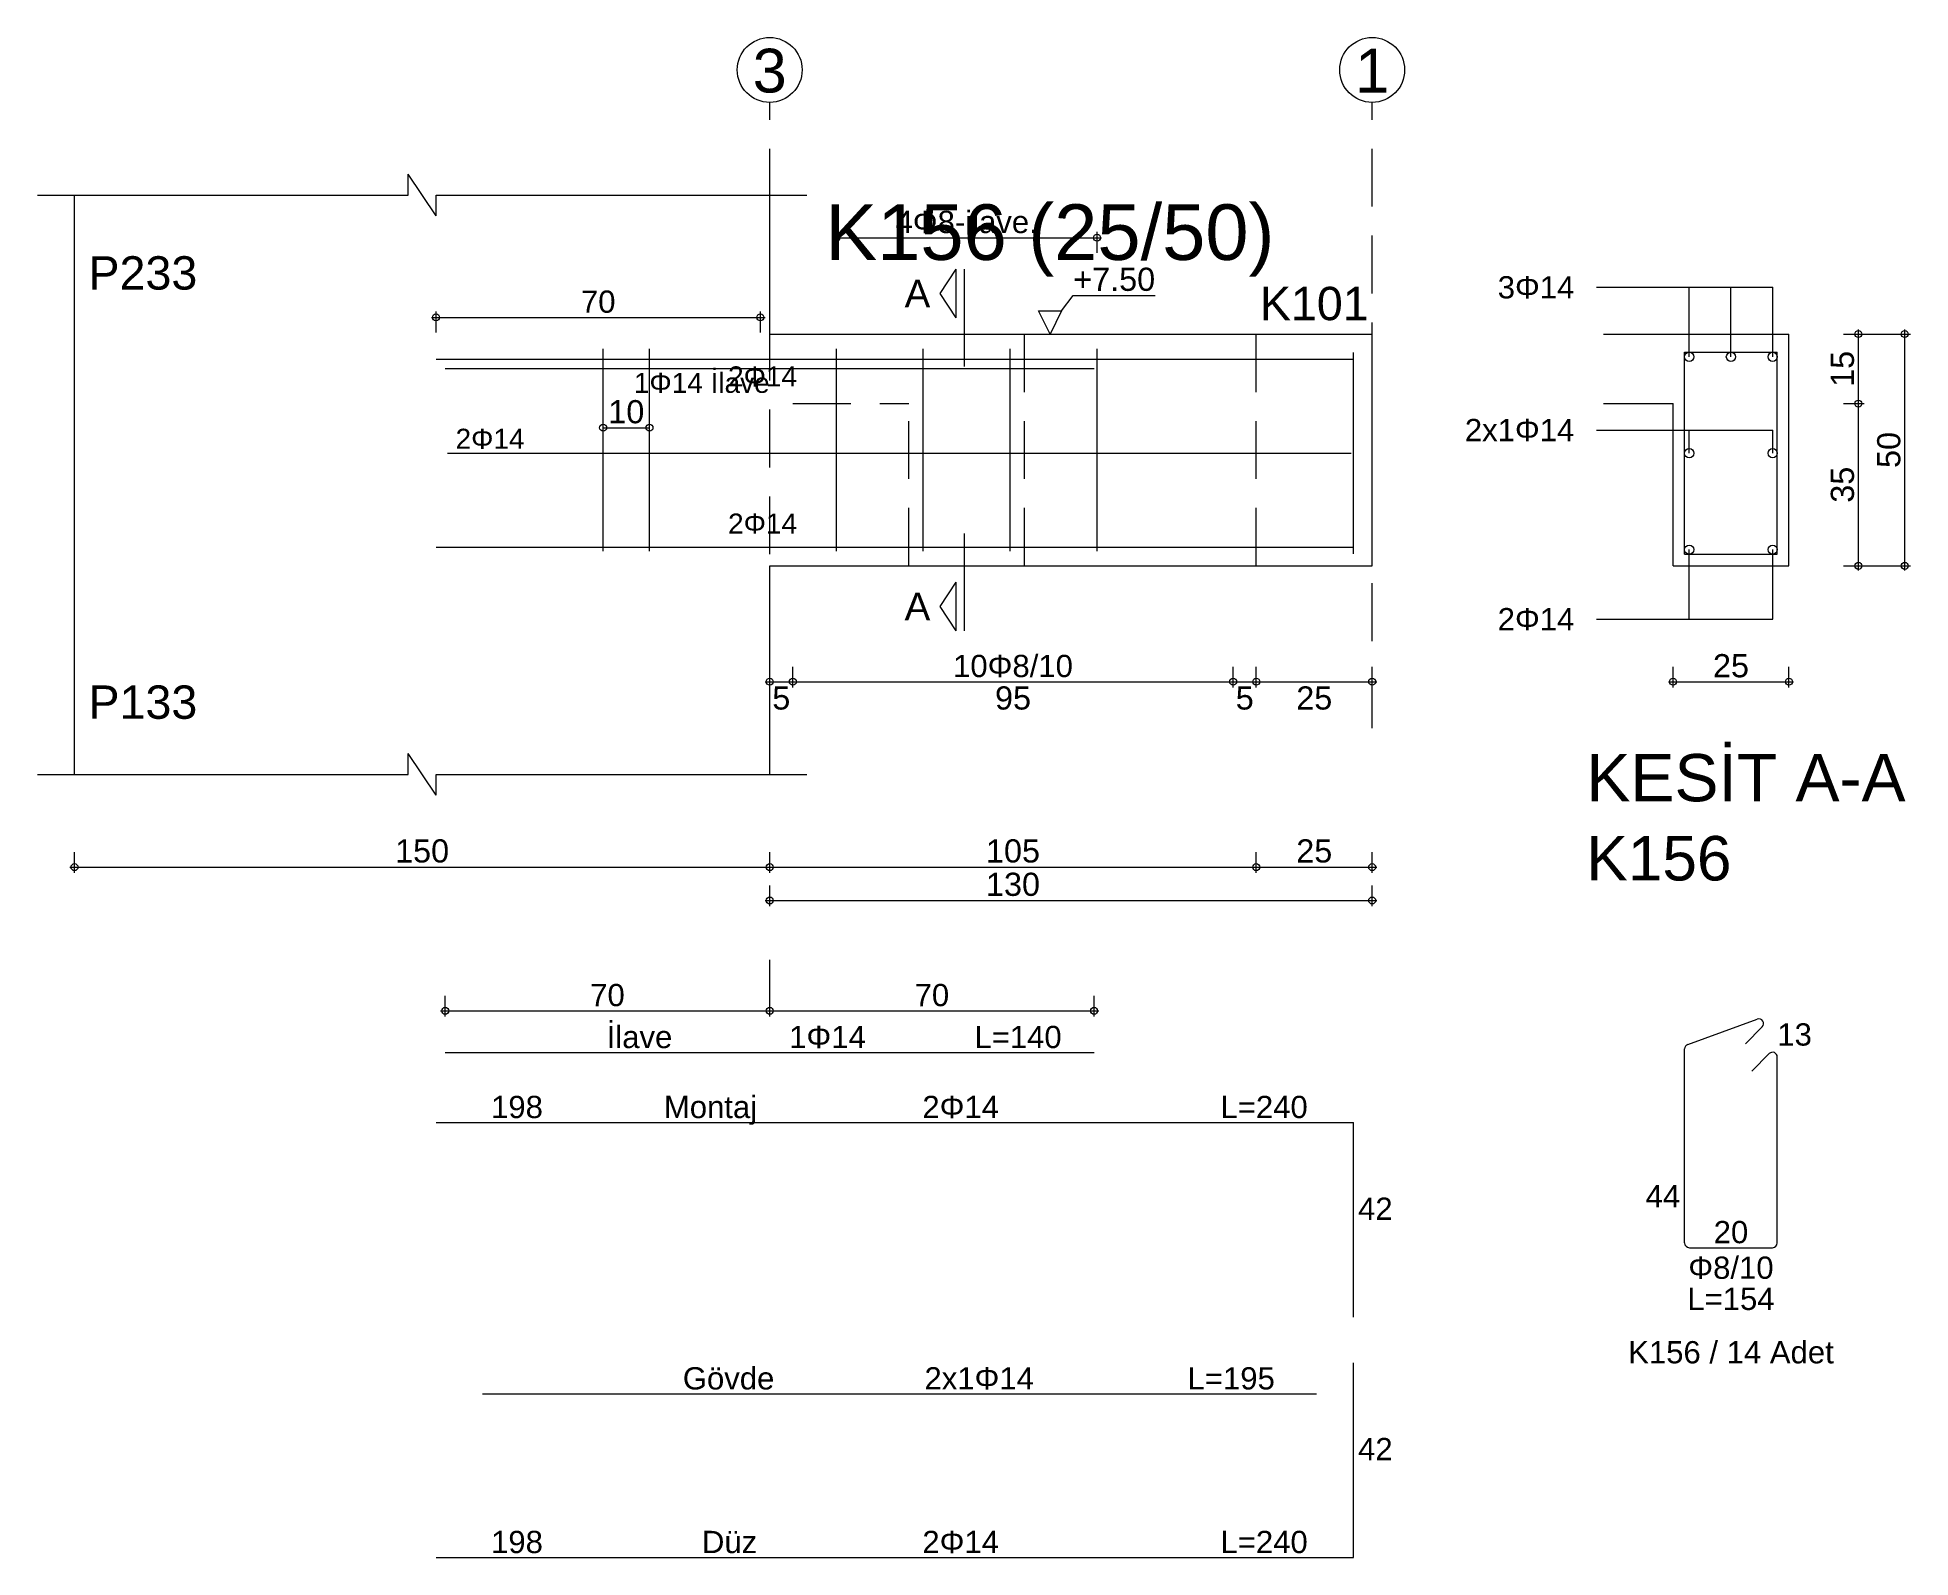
# Model space of a CAD drawing. Header units: millimetres. Extents: x 23801 to 80069, y 9628 to 14137.
# Drawn here: x 48652 to 49258, y 10254 to 10746 of the extents above; entities that cross this region are included whole.
import ezdxf

# ---------------------------------------------------------------- set-up
doc = ezdxf.new("R2010")
doc.units = ezdxf.units.MM
for name, pattern in [('DASHDOT2', [12.7, 6.35, -3.175, 0, -3.175]), ('DASHED4', [18.75, 12.5, -6.25]), ('HIDDEN2', [18.75, 12.5, -6.25])]:
    doc.linetypes.add(name, pattern=pattern)
doc.layers.add('aks', color=251, linetype='DASHDOT2', lineweight=35)
for name, color, linetype in [('Donatı Topl. Uzun. Yazısı', 7, 'Continuous'), ('Donatı Uz. Yazısı', 7, 'Continuous'), ('Donatı Yazısı', 7, 'Continuous'), ('Donatı Çizgisi', 7, 'Continuous'), ('Kiriş', 7, 'Continuous'), ('Standart', 7, 'Continuous'), ('Ölçülendirme', 7, 'Continuous')]:
    doc.layers.add(name, color=color, linetype=linetype)
doc.styles.add('arial_1_18', font='arial.ttf', dxfattribs={"height": 0.2})

# ---------------------------------------------------------------- blocks, each defined once
blk = doc.blocks.new('IDE475Entity7419')
at = {"layer": 'aks', "color": 30, "linetype": 'DASHED4', "lineweight": 5}
for points in [[(27759.83, 2016.8), (27759.83, 2151.8)], [(27889.83, 2016.8), (27889.83, 2151.8)], [(27759.83, 1955.8), (27759.83, 1966.8)]]:
    blk.add_lwpolyline(points, dxfattribs=at)
at = {"layer": 'aks', "color": 1, "linetype": 'Continuous', "lineweight": 5}
for centre in [(27759.83, 2158.8), (27889.83, 2158.8)]:
    blk.add_circle(centre, 7, dxfattribs=at)
at = {"layer": 'Donatı Çizgisi', "color": 5, "linetype": 'Continuous', "lineweight": 5}
for points in [[(27723.89, 2055), (27723.89, 2098.6)], [(27733.89, 2055), (27733.89, 2098.6)], [(27774.21, 2055), (27774.21, 2098.6)], [(27792.96, 2055), (27792.96, 2098.6)], [(27811.71, 2055), (27811.71, 2098.6)], [(27830.46, 2055), (27830.46, 2098.6)], [(27885.83, 2054.4), (27885.83, 2097.8)], [(27957.25, 2054.3), (27957.25, 2097.9)], [(27957.25, 2097.9), (27977.25, 2097.9)], [(27977.25, 2054.3), (27977.25, 2097.9)], [(27687.83, 2096.4), (27885.83, 2096.4)], [(27689.83, 2094.4), (27829.83, 2094.4)], [(27690.33, 2076.1), (27885.33, 2076.1)], [(27687.83, 2055.8), (27885.83, 2055.8)], [(27957.25, 2054.3), (27977.25, 2054.3)], [(27957.92, 1948.54), (27972.93, 1954.01)], [(27970.36, 1948.69), (27974, 1952.33)], [(27689.83, 1946.8), (27829.83, 1946.8)], [(27957.25, 1905.72), (27957.25, 1947.59)], [(27971.73, 1942.78), (27975.51, 1946.56)], [(27977.25, 1905.72), (27977.25, 1945.84)], [(27687.83, 1931.7), (27885.83, 1931.7)], [(27885.83, 1889.7), (27885.83, 1931.7)], [(27958.27, 1904.7), (27976.23, 1904.7)], [(27885.83, 1837.85), (27885.83, 1879.85)], [(27697.83, 1873.15), (27877.83, 1873.15)], [(27687.83, 1837.85), (27885.83, 1837.85)]]:
    blk.add_lwpolyline(points, dxfattribs=at)
for centre in [(27958.25, 2096.9), (27967.25, 2096.9), (27976.25, 2096.9), (27958.25, 2076.1), (27976.25, 2076.1), (27958.25, 2055.3), (27976.25, 2055.3)]:
    blk.add_circle(centre, 1, dxfattribs=at)
for centre, start, end in [((27973.28, 1953.05), 315, 110), ((27958.27, 1947.59), 110, 180), ((27976.23, 1945.84), 0, 135), ((27958.27, 1905.72), 180, 270), ((27976.23, 1905.72), 270, 0)]:
    blk.add_arc(centre, 1.02, start, end, dxfattribs=at)
at = {"layer": 'Kiriş', "color": 1, "linetype": 'Continuous', "lineweight": 5}
for points in [[(27681.83, 2131.8), (27681.83, 2136.3)], [(27687.83, 2127.3), (27681.83, 2136.3)], [(27601.83, 2131.8), (27681.83, 2131.8)], [(27609.83, 2006.8), (27609.83, 2131.8)], [(27687.83, 2127.3), (27687.83, 2131.8)], [(27687.83, 2131.8), (27767.83, 2131.8)], [(27759.83, 2101.8), (27759.83, 2131.8)], [(27759.83, 2101.8), (27889.83, 2101.8)], [(27889.83, 2051.8), (27889.83, 2101.8)], [(27939.75, 2101.8), (27979.75, 2101.8)], [(27979.75, 2051.8), (27979.75, 2101.8)], [(27939.75, 2086.8), (27954.75, 2086.8)], [(27954.75, 2051.8), (27954.75, 2086.8)], [(27759.83, 2051.8), (27889.83, 2051.8)], [(27759.83, 2006.8), (27759.83, 2051.8)], [(27954.75, 2051.8), (27979.75, 2051.8)], [(27687.83, 2002.3), (27681.83, 2011.3)], [(27681.83, 2006.8), (27681.83, 2011.3)], [(27601.83, 2006.8), (27681.83, 2006.8)], [(27687.83, 2006.8), (27767.83, 2006.8)], [(27687.83, 2002.3), (27687.83, 2006.8)]]:
    blk.add_lwpolyline(points, dxfattribs=at)
at = {"layer": 'Kiriş', "color": 1, "linetype": 'DASHED4', "lineweight": 5}
for points in [[(27864.83, 2051.8), (27864.83, 2101.8)], [(27889.83, 2051.8), (27889.83, 2101.8)]]:
    blk.add_lwpolyline(points, dxfattribs=at)
at = {"layer": 'Ölçülendirme', "color": 1, "linetype": 'Continuous', "lineweight": 5}
for points in [[(27773.21, 2122.6), (27831.46, 2122.6)], [(27774.21, 2119.35), (27774.21, 2123.85)], [(27830.46, 2119.35), (27830.46, 2123.85)], [(27796.58, 2110.55), (27800.08, 2115.8)], [(27800.08, 2105.3), (27800.08, 2115.8)], [(27801.83, 2094.8), (27801.83, 2115.8)], [(27800.08, 2105.3), (27796.58, 2110.55)], [(27822.83, 2106.8), (27825.33, 2110.13)], [(27825.33, 2110.13), (27843.01, 2110.13)], [(27938.25, 2111.9), (27976.25, 2111.9)], [(27958.25, 2096.9), (27958.25, 2111.9)], [(27967.25, 2096.9), (27967.25, 2111.9)], [(27976.25, 2096.9), (27976.25, 2111.9)], [(27687.83, 2102.15), (27687.83, 2106.65)], [(27757.83, 2102.15), (27757.83, 2106.65)], [(27820.33, 2101.8), (27817.83, 2106.8)], [(27817.83, 2106.8), (27822.83, 2106.8)], [(27822.83, 2106.8), (27820.33, 2101.8)], [(27686.83, 2105.4), (27758.83, 2105.4)], [(27820.33, 2101.8), (27820.33, 2101.8)], [(27991.5, 2101.8), (28006, 2101.8)], [(27994.75, 2050.8), (27994.75, 2102.8)], [(28004.75, 2050.8), (28004.75, 2102.8)], [(27991.5, 2086.8), (27996, 2086.8)], [(27723.89, 2081.6), (27733.89, 2081.6)], [(27938.25, 2081.1), (27976.25, 2081.1)], [(27958.25, 2076.1), (27958.25, 2081.1)], [(27976.25, 2076.1), (27976.25, 2081.1)], [(27801.83, 2037.8), (27801.83, 2058.8)], [(27958.25, 2040.3), (27958.25, 2055.3)], [(27976.25, 2040.3), (27976.25, 2055.3)], [(27991.5, 2051.8), (28006, 2051.8)], [(27796.58, 2043.05), (27800.08, 2048.3)], [(27800.08, 2037.8), (27800.08, 2048.3)], [(27800.08, 2037.8), (27796.58, 2043.05)], [(27938.25, 2040.3), (27976.25, 2040.3)], [(27759.83, 2025.55), (27759.83, 2030.05)], [(27764.83, 2025.55), (27764.83, 2030.05)], [(27859.83, 2025.55), (27859.83, 2030.05)], [(27864.83, 2025.55), (27864.83, 2030.05)], [(27889.83, 2025.55), (27889.83, 2030.05)], [(27954.75, 2025.55), (27954.75, 2030.05)], [(27979.75, 2025.55), (27979.75, 2030.05)], [(27758.83, 2026.8), (27890.83, 2026.8)], [(27953.75, 2026.8), (27980.75, 2026.8)], [(27609.83, 1985.55), (27609.83, 1990.05)], [(27759.83, 1985.55), (27759.83, 1990.05)], [(27864.83, 1985.55), (27864.83, 1990.05)], [(27889.83, 1985.55), (27889.83, 1990.05)], [(27608.83, 1986.8), (27890.83, 1986.8)], [(27759.83, 1978.35), (27759.83, 1982.85)], [(27889.83, 1978.35), (27889.83, 1982.85)], [(27758.83, 1979.6), (27890.83, 1979.6)], [(27689.83, 1954.55), (27689.83, 1959.05)], [(27759.83, 1954.55), (27759.83, 1959.05)], [(27759.83, 1954.55), (27759.83, 1959.05)], [(27829.83, 1954.55), (27829.83, 1959.05)], [(27688.83, 1955.8), (27760.83, 1955.8)], [(27758.83, 1955.8), (27830.83, 1955.8)]]:
    blk.add_lwpolyline(points, dxfattribs=at)
at = {"layer": 'Ölçülendirme', "color": 1, "linetype": 'HIDDEN2', "lineweight": 5}
for points in [[(27764.83, 2101.8), (27814.83, 2101.8)], [(27814.83, 2051.8), (27814.83, 2101.8)], [(27764.83, 2086.8), (27789.83, 2086.8)], [(27789.83, 2051.8), (27789.83, 2086.8)], [(27789.83, 2051.8), (27814.83, 2051.8)]]:
    blk.add_lwpolyline(points, dxfattribs=at)
at = {"layer": 'Ölçülendirme', "color": 1, "linetype": 'Continuous', "lineweight": 5}
for centre in [(27774.21, 2122.6), (27830.46, 2122.6), (27687.83, 2105.4), (27757.83, 2105.4), (27994.75, 2101.8), (28004.75, 2101.8), (27994.75, 2086.8), (27723.89, 2081.6), (27733.89, 2081.6), (27994.75, 2051.8), (28004.75, 2051.8), (27759.83, 2026.8), (27764.83, 2026.8), (27764.83, 2026.8), (27859.83, 2026.8), (27859.83, 2026.8), (27864.83, 2026.8), (27864.83, 2026.8), (27889.83, 2026.8), (27954.75, 2026.8), (27979.75, 2026.8), (27609.83, 1986.8), (27759.83, 1986.8), (27759.83, 1986.8), (27864.83, 1986.8), (27864.83, 1986.8), (27889.83, 1986.8), (27759.83, 1979.6), (27889.83, 1979.6), (27689.83, 1955.8), (27759.83, 1955.8), (27759.83, 1955.8), (27829.83, 1955.8)]:
    blk.add_circle(centre, 0.75, dxfattribs=at)
at = {"layer": 'aks', "color": 1, "linetype": 'Continuous', "lineweight": 5, "style": 'arial_1_18'}
for s, p in [('3', (27756.16, 2153.92)), ('1', (27886.16, 2153.92))]:
    blk.add_text(s, height=9.45, dxfattribs=at).set_placement(p)
at = {"layer": 'Donatı Topl. Uzun. Yazısı', "color": 1, "linetype": 'Continuous', "lineweight": 5, "style": 'arial_1_18'}
for s, p in [('L=140', (27804, 1947.76)), ('L=240', (27857.1, 1932.66)), ('L=154', (27957.83, 1891.26)), ('L=195', (27850, 1874.11)), ('L=240', (27857.1, 1838.81))]:
    blk.add_text(s, height=4.8, dxfattribs=at).set_placement(p)
at = {"layer": 'Donatı Uz. Yazısı', "color": 1, "linetype": 'Continuous', "lineweight": 5, "style": 'arial_1_18'}
for s, p in [('13', (27977.25, 1948.3)), ('198', (27699.71, 1932.66)), ('44', (27948.83, 1913.42)), ('42', (27886.79, 1910.7)), ('20', (27963.52, 1905.66)), ('42', (27886.79, 1858.85)), ('198', (27699.71, 1838.81))]:
    blk.add_text(s, height=4.8, dxfattribs=at).set_placement(p)
at = {"layer": 'Donatı Yazısı', "color": 5, "linetype": 'Continuous', "lineweight": 5, "style": 'arial_1_18'}
for s, height, p in [('3Φ14', 4.8, (27916.92, 2109.5)), ('1Φ14 İlave', 4.32, (27730.52, 2089.12)), ('2x1Φ14', 4.8, (27909.83, 2078.7)), ('2Φ14', 4.8, (27916.92, 2037.9)), ('1Φ14', 4.8, (27764.03, 1947.76)), ('2Φ14', 4.8, (27792.77, 1932.66)), ('Φ8/10', 4.8, (27958.05, 1897.98)), ('K156 / 14 Adet', 4.8, (27945.07, 1879.74)), ('2x1Φ14', 4.8, (27793.23, 1874.11)), ('2Φ14', 4.8, (27792.77, 1838.81))]:
    blk.add_text(s, height=height, dxfattribs=at).set_placement(p)
for p in [(27750.85, 2090.52), (27692.05, 2077.06), (27750.85, 2058.76)]:
    blk.add_text('2Φ14', height=4.32, rotation=360, dxfattribs=at).set_placement(p)
at = {"layer": 'Donatı Yazısı', "color": 1, "linetype": 'Continuous', "lineweight": 5, "style": 'arial_1_18'}
for s, p in [('İlave', (27724.66, 1947.76)), ('Montaj', (27737, 1932.66)), ('Gövde', (27741.08, 1874.11)), ('Düz', (27745.21, 1838.81))]:
    blk.add_text(s, height=4.8, dxfattribs=at).set_placement(p)
at = {"layer": 'Kiriş', "color": 1, "linetype": 'Continuous', "lineweight": 5, "style": 'arial_1_18'}
for s, height, p in [('K156 (25/50)', 12, (27771.83, 2117.8)), ('P233', 7.2, (27612.83, 2111.4)), ('K101', 7.2, (27865.59, 2104.8)), ('P133', 7.2, (27612.83, 2018.8)), ('KESİT A-A', 10.2, (27936.05, 2001)), ('K156', 9.6, (27936.05, 1983.92))]:
    blk.add_text(s, height=height, dxfattribs=at).set_placement(p)
at = {"layer": 'Ölçülendirme', "color": 5, "linetype": 'Continuous', "lineweight": 5, "style": 'arial_1_18'}
for s, p in [('4Φ8-ilave.', (27786.98, 2123.6)), ('10Φ8/10', (27799.4, 2027.8)), ('70', (27721.1, 1956.8)), ('70', (27791.1, 1956.8))]:
    blk.add_text(s, height=4.8, dxfattribs=at).set_placement(p)
at = {"layer": 'Ölçülendirme', "color": 1, "linetype": 'Continuous', "lineweight": 5, "style": 'arial_1_18'}
for s, height, p in [('+7.50', 5, (27825.33, 2111.13)), ('70', 4.8, (27719.1, 2106.4)), ('A', 5.95, (27788.94, 2107.57)), ('A', 5.95, (27788.94, 2040.07)), ('25', 5, (27963.37, 2027.76)), ('5', 5, (27760.39, 2020.8)), ('95', 5, (27808.45, 2020.8)), ('5', 5, (27860.39, 2020.8)), ('25', 5, (27873.45, 2020.8)), ('150', 5, (27679, 1987.8)), ('105', 5, (27806.5, 1987.8)), ('25', 5, (27873.45, 1987.8)), ('130', 5, (27806.5, 1980.6))]:
    blk.add_text(s, height=height, dxfattribs=at).set_placement(p)
for s, rotation, p in [('15', 90, (27993.79, 2090.42)), ('10', 360, (27725.01, 2082.56)), ('50', 90, (28003.79, 2072.92)), ('35', 90, (27993.79, 2065.42))]:
    blk.add_text(s, height=5, rotation=rotation, dxfattribs=at).set_placement(p)

msp = doc.modelspace()

# ---------------------------------------------------------------- block references
at = {"layer": 'Standart', "xscale": 1.5, "yscale": 1.5, "zscale": 1.5}
msp.add_blockref('IDE475Entity7419', (7249.05, 7496.95), dxfattribs=at)

doc.saveas('drawing.dxf')
